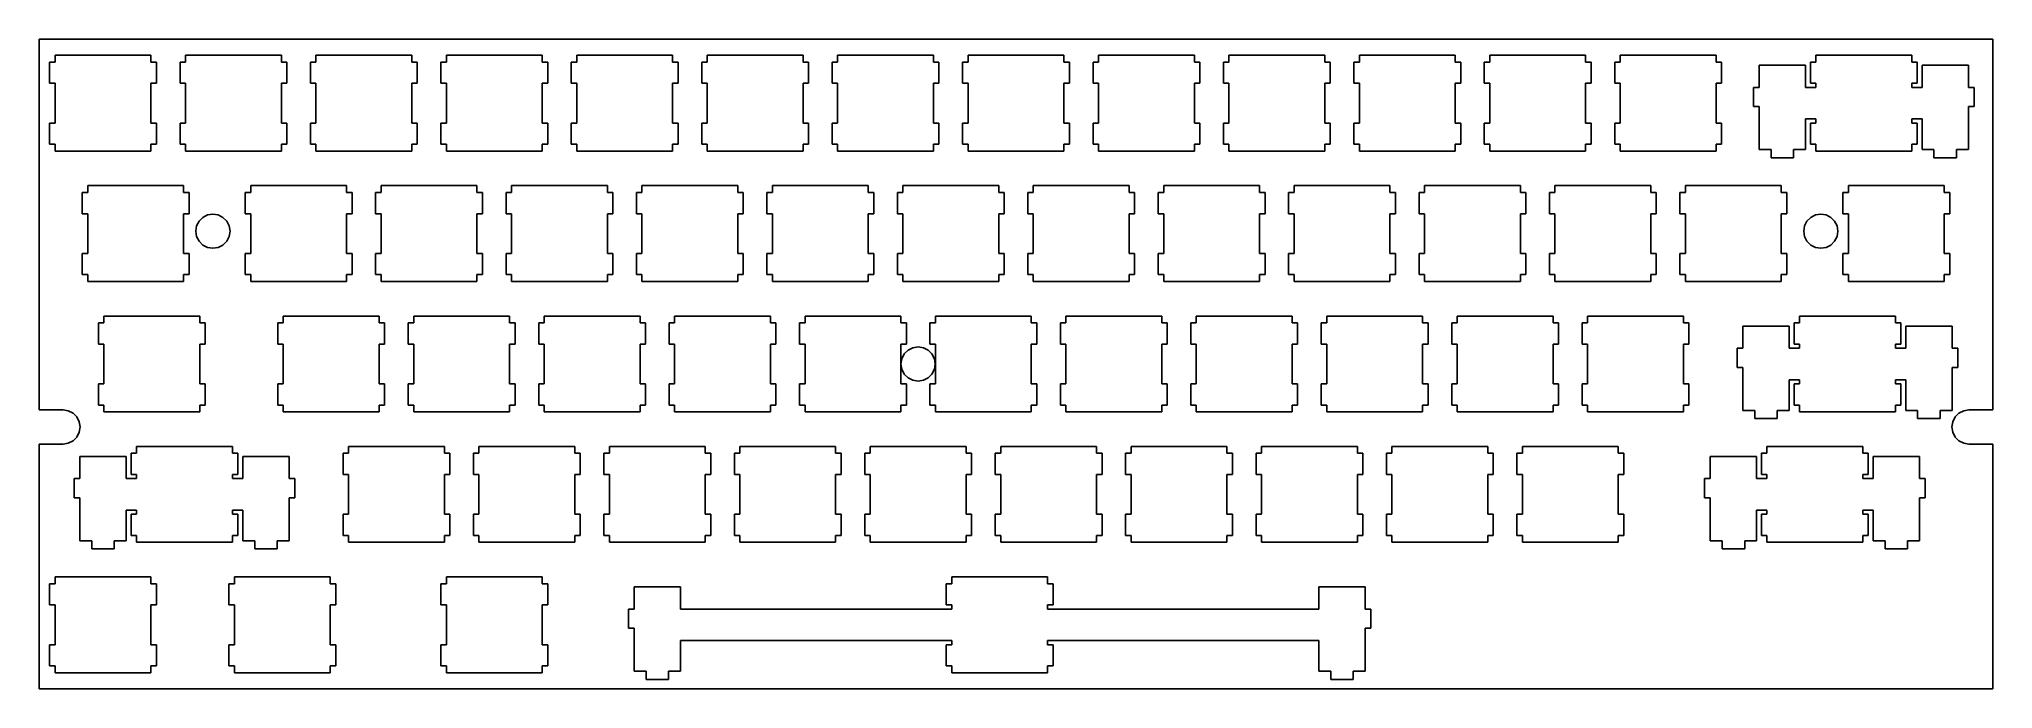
# Model space of a CAD drawing. Extents: x 0 to 285, y 0 to 95.
import ezdxf

# ---------------------------------------------------------------- set-up
doc = ezdxf.new("R2010")
doc.units = 0
doc.layers.get('0').update_dxf_attribs({"linetype": 'CONTINUOUS'})

msp = doc.modelspace()

# ---------------------------------------------------------------- linework, layer by layer
at = {"color": 0}
for p, q in [((0.09508, 40.9924), (0.09508, 95.1548)), ((0.09508, 95.1548), (285.469, 95.1548)), ((285.469, 95.1548), (285.469, 40.9924)), ((2.43086, 91.7938), (1.6316, 91.7938)), ((1.6316, 91.7938), (1.6316, 88.6933)), ((2.43086, 92.7929), (2.43086, 91.7938)), ((16.4317, 92.7929), (2.43086, 92.7929)), ((16.4317, 91.7938), (16.4317, 92.7929)), ((17.231, 91.7938), (16.4317, 91.7938)), ((17.231, 88.6933), (17.231, 91.7938)), ((21.4809, 91.7938), (20.6816, 91.7938)), ((20.6816, 91.7938), (20.6816, 88.6933)), ((21.4809, 92.7929), (21.4809, 91.7938)), ((35.4817, 92.7929), (21.4809, 92.7929)), ((35.4817, 91.7938), (35.4817, 92.7929)), ((36.2811, 91.7938), (35.4817, 91.7938)), ((36.2811, 88.6933), (36.2811, 91.7938)), ((40.531, 91.7938), (39.7316, 91.7938)), ((39.7316, 91.7938), (39.7316, 88.6933)), ((40.531, 92.7929), (40.531, 91.7938)), ((54.5317, 92.7929), (40.531, 92.7929)), ((54.5317, 91.7938), (54.5317, 92.7929)), ((55.3311, 91.7938), (54.5317, 91.7938)), ((55.3311, 88.6933), (55.3311, 91.7938)), ((59.581, 91.7938), (58.7816, 91.7938)), ((58.7816, 91.7938), (58.7816, 88.6933)), ((59.581, 92.7929), (59.581, 91.7938)), ((73.5803, 92.7929), (59.581, 92.7929)), ((73.5803, 91.7938), (73.5803, 92.7929)), ((74.3811, 91.7938), (73.5803, 91.7938)), ((74.3811, 88.6933), (74.3811, 91.7938)), ((78.631, 91.7938), (77.8302, 91.7938)), ((77.8302, 91.7938), (77.8302, 88.6933)), ((78.631, 92.7929), (78.631, 91.7938)), ((92.6317, 92.7929), (78.631, 92.7929)), ((92.6317, 91.7938), (92.6317, 92.7929)), ((93.4311, 91.7938), (92.6317, 91.7938)), ((93.4311, 88.6933), (93.4311, 91.7938)), ((97.681, 91.7938), (96.8816, 91.7938)), ((96.8816, 91.7938), (96.8816, 88.6933)), ((97.681, 92.7929), (97.681, 91.7938)), ((111.682, 92.7929), (97.681, 92.7929)), ((111.682, 91.7938), (111.682, 92.7929)), ((112.481, 91.7938), (111.682, 91.7938)), ((112.481, 88.6933), (112.481, 91.7938)), ((116.731, 91.7938), (115.932, 91.7938)), ((115.932, 91.7938), (115.932, 88.6933)), ((116.731, 92.7929), (116.731, 91.7938)), ((130.732, 92.7929), (116.731, 92.7929)), ((130.732, 91.7938), (130.732, 92.7929)), ((131.531, 91.7938), (130.732, 91.7938)), ((131.531, 88.6933), (131.531, 91.7938)), ((135.781, 91.7938), (134.982, 91.7938)), ((134.982, 91.7938), (134.982, 88.6933)), ((135.781, 92.7929), (135.781, 91.7938)), ((149.782, 92.7929), (135.781, 92.7929)), ((149.782, 91.7938), (149.782, 92.7929)), ((150.581, 91.7938), (149.782, 91.7938)), ((150.581, 88.6933), (150.581, 91.7938)), ((154.831, 91.7938), (154.032, 91.7938)), ((154.032, 91.7938), (154.032, 88.6933)), ((154.831, 92.7929), (154.831, 91.7938)), ((168.83, 92.7929), (154.831, 92.7929)), ((168.83, 91.7938), (168.83, 92.7929)), ((169.631, 91.7938), (168.83, 91.7938)), ((169.631, 88.6933), (169.631, 91.7938)), ((173.881, 91.7938), (173.08, 91.7938)), ((173.08, 91.7938), (173.08, 88.6933)), ((173.881, 92.7929), (173.881, 91.7938)), ((187.882, 92.7929), (173.881, 92.7929)), ((187.882, 91.7938), (187.882, 92.7929)), ((188.681, 91.7938), (187.882, 91.7938)), ((188.681, 88.6933), (188.681, 91.7938)), ((192.931, 91.7938), (192.132, 91.7938)), ((192.132, 91.7938), (192.132, 88.6933)), ((192.931, 92.7929), (192.931, 91.7938)), ((206.93, 92.7929), (192.931, 92.7929)), ((206.93, 91.7938), (206.93, 92.7929)), ((207.731, 91.7938), (206.93, 91.7938)), ((207.731, 88.6933), (207.731, 91.7938)), ((211.981, 91.7938), (211.18, 91.7938)), ((211.18, 91.7938), (211.18, 88.6933)), ((211.981, 92.7929), (211.981, 91.7938)), ((225.982, 92.7929), (211.981, 92.7929)), ((225.982, 91.7938), (225.982, 92.7929)), ((226.781, 91.7938), (225.982, 91.7938)), ((226.781, 88.6933), (226.781, 91.7938)), ((231.031, 91.7938), (230.232, 91.7938)), ((230.232, 91.7938), (230.232, 88.6933)), ((231.031, 92.7929), (231.031, 91.7938)), ((245.032, 92.7929), (231.031, 92.7929)), ((245.032, 91.7938), (245.032, 92.7929)), ((245.831, 91.7938), (245.032, 91.7938)), ((245.831, 88.6933), (245.831, 91.7938)), ((258.08, 91.3239), (251.331, 91.3239)), ((251.331, 91.3239), (251.331, 88.0939)), ((258.08, 88.0939), (258.08, 91.3239)), ((259.606, 91.7938), (258.805, 91.7938)), ((258.805, 91.7938), (258.805, 88.6933)), ((259.606, 92.7929), (259.606, 91.7938)), ((273.605, 92.7929), (259.606, 92.7929)), ((273.605, 91.7938), (273.605, 92.7929)), ((274.406, 91.7938), (273.605, 91.7938)), ((274.406, 88.6933), (274.406, 91.7938)), ((281.88, 91.3239), (275.131, 91.3239)), ((275.131, 91.3239), (275.131, 88.0939)), ((281.88, 88.0939), (281.88, 91.3239)), ((1.6316, 88.6933), (2.43086, 88.6933)), ((2.43086, 88.6933), (2.43086, 82.8933)), ((16.4317, 82.8933), (16.4317, 88.6933)), ((16.4317, 88.6933), (17.231, 88.6933)), ((20.6816, 88.6933), (21.4809, 88.6933)), ((21.4809, 88.6933), (21.4809, 82.8933)), ((35.4817, 82.8933), (35.4817, 88.6933)), ((35.4817, 88.6933), (36.2811, 88.6933)), ((39.7316, 88.6933), (40.531, 88.6933)), ((40.531, 88.6933), (40.531, 82.8933)), ((54.5317, 82.8933), (54.5317, 88.6933)), ((54.5317, 88.6933), (55.3311, 88.6933)), ((58.7816, 88.6933), (59.581, 88.6933)), ((59.581, 88.6933), (59.581, 82.8933)), ((73.5803, 82.8933), (73.5803, 88.6933)), ((73.5803, 88.6933), (74.3811, 88.6933)), ((77.8302, 88.6933), (78.631, 88.6933)), ((78.631, 88.6933), (78.631, 82.8933)), ((92.6317, 82.8933), (92.6317, 88.6933)), ((92.6317, 88.6933), (93.4311, 88.6933)), ((96.8816, 88.6933), (97.681, 88.6933)), ((97.681, 88.6933), (97.681, 82.8933)), ((111.682, 82.8933), (111.682, 88.6933)), ((111.682, 88.6933), (112.481, 88.6933)), ((115.932, 88.6933), (116.731, 88.6933)), ((116.731, 88.6933), (116.731, 82.8933)), ((130.732, 82.8933), (130.732, 88.6933)), ((130.732, 88.6933), (131.531, 88.6933)), ((134.982, 88.6933), (135.781, 88.6933)), ((135.781, 88.6933), (135.781, 82.8933)), ((149.782, 82.8933), (149.782, 88.6933)), ((149.782, 88.6933), (150.581, 88.6933)), ((154.032, 88.6933), (154.831, 88.6933)), ((154.831, 88.6933), (154.831, 82.8933)), ((168.83, 82.8933), (168.83, 88.6933)), ((168.83, 88.6933), (169.631, 88.6933)), ((173.08, 88.6933), (173.881, 88.6933)), ((173.881, 88.6933), (173.881, 82.8933)), ((187.882, 82.8933), (187.882, 88.6933)), ((187.882, 88.6933), (188.681, 88.6933)), ((192.132, 88.6933), (192.931, 88.6933)), ((192.931, 88.6933), (192.931, 82.8933)), ((206.93, 82.8933), (206.93, 88.6933)), ((206.93, 88.6933), (207.731, 88.6933)), ((211.18, 88.6933), (211.981, 88.6933)), ((211.981, 88.6933), (211.981, 82.8933)), ((225.982, 82.8933), (225.982, 88.6933)), ((225.982, 88.6933), (226.781, 88.6933)), ((230.232, 88.6933), (231.031, 88.6933)), ((231.031, 88.6933), (231.031, 82.8933)), ((245.032, 82.8933), (245.032, 88.6933)), ((245.032, 88.6933), (245.831, 88.6933)), ((258.805, 88.6933), (259.606, 88.6933)), ((259.606, 88.6933), (259.606, 88.0939)), ((273.605, 88.0939), (273.605, 88.6933)), ((273.605, 88.6933), (274.406, 88.6933)), ((251.331, 88.0939), (250.507, 88.0939)), ((250.507, 88.0939), (250.507, 85.2936)), ((259.606, 88.0939), (258.08, 88.0939)), ((275.131, 88.0939), (273.605, 88.0939)), ((282.706, 88.0939), (281.88, 88.0939)), ((282.706, 85.2936), (282.706, 88.0939)), ((2.43086, 82.8933), (1.6316, 82.8933)), ((1.6316, 82.8933), (1.6316, 79.7941)), ((17.231, 82.8933), (16.4317, 82.8933)), ((17.231, 79.7941), (17.231, 82.8933)), ((21.4809, 82.8933), (20.6816, 82.8933)), ((20.6816, 82.8933), (20.6816, 79.7941)), ((36.2811, 82.8933), (35.4817, 82.8933)), ((36.2811, 79.7941), (36.2811, 82.8933)), ((40.531, 82.8933), (39.7316, 82.8933)), ((39.7316, 82.8933), (39.7316, 79.7941)), ((55.3311, 82.8933), (54.5317, 82.8933)), ((55.3311, 79.7941), (55.3311, 82.8933)), ((59.581, 82.8933), (58.7816, 82.8933)), ((58.7816, 82.8933), (58.7816, 79.7941)), ((74.3811, 82.8933), (73.5803, 82.8933)), ((74.3811, 79.7941), (74.3811, 82.8933)), ((78.631, 82.8933), (77.8302, 82.8933)), ((77.8302, 82.8933), (77.8302, 79.7941)), ((93.4311, 82.8933), (92.6317, 82.8933)), ((93.4311, 79.7941), (93.4311, 82.8933)), ((97.681, 82.8933), (96.8816, 82.8933)), ((96.8816, 82.8933), (96.8816, 79.7941)), ((112.481, 82.8933), (111.682, 82.8933)), ((112.481, 79.7941), (112.481, 82.8933)), ((116.731, 82.8933), (115.932, 82.8933)), ((115.932, 82.8933), (115.932, 79.7941)), ((131.531, 82.8933), (130.732, 82.8933)), ((131.531, 79.7941), (131.531, 82.8933)), ((135.781, 82.8933), (134.982, 82.8933)), ((134.982, 82.8933), (134.982, 79.7941)), ((150.581, 82.8933), (149.782, 82.8933)), ((150.581, 79.7941), (150.581, 82.8933)), ((154.831, 82.8933), (154.032, 82.8933)), ((154.032, 82.8933), (154.032, 79.7941)), ((169.631, 82.8933), (168.83, 82.8933)), ((169.631, 79.7941), (169.631, 82.8933)), ((173.881, 82.8933), (173.08, 82.8933)), ((173.08, 82.8933), (173.08, 79.7941)), ((188.681, 82.8933), (187.882, 82.8933)), ((188.681, 79.7941), (188.681, 82.8933)), ((192.931, 82.8933), (192.132, 82.8933)), ((192.132, 82.8933), (192.132, 79.7941)), ((207.731, 82.8933), (206.93, 82.8933)), ((207.731, 79.7941), (207.731, 82.8933)), ((211.981, 82.8933), (211.18, 82.8933)), ((211.18, 82.8933), (211.18, 79.7941)), ((226.781, 82.8933), (225.982, 82.8933)), ((226.781, 79.7941), (226.781, 82.8933)), ((231.031, 82.8933), (230.232, 82.8933)), ((230.232, 82.8933), (230.232, 79.7941)), ((245.831, 82.8933), (245.032, 82.8933)), ((245.831, 79.7941), (245.831, 82.8933)), ((250.507, 85.2936), (251.331, 85.2936)), ((251.331, 85.2936), (251.331, 79.0222)), ((258.08, 79.0222), (258.08, 83.494)), ((258.08, 83.494), (259.606, 83.494)), ((259.606, 82.8933), (258.805, 82.8933)), ((258.805, 82.8933), (258.805, 79.7941)), ((259.606, 83.494), (259.606, 82.8933)), ((273.605, 82.8933), (273.605, 83.494)), ((273.605, 83.494), (275.131, 83.494)), ((274.406, 82.8933), (273.605, 82.8933)), ((274.406, 79.7941), (274.406, 82.8933)), ((275.131, 83.494), (275.131, 79.0222)), ((281.88, 79.0222), (281.88, 85.2936)), ((281.88, 85.2936), (282.706, 85.2936)), ((1.6316, 79.7941), (2.43086, 79.7941)), ((2.43086, 79.7941), (2.43086, 78.7936)), ((2.43086, 78.7936), (16.4317, 78.7936)), ((16.4317, 78.7936), (16.4317, 79.7941)), ((16.4317, 79.7941), (17.231, 79.7941)), ((20.6816, 79.7941), (21.4809, 79.7941)), ((21.4809, 79.7941), (21.4809, 78.7936)), ((21.4809, 78.7936), (35.4817, 78.7936)), ((35.4817, 78.7936), (35.4817, 79.7941)), ((35.4817, 79.7941), (36.2811, 79.7941)), ((39.7316, 79.7941), (40.531, 79.7941)), ((40.531, 79.7941), (40.531, 78.7936)), ((40.531, 78.7936), (54.5317, 78.7936)), ((54.5317, 78.7936), (54.5317, 79.7941)), ((54.5317, 79.7941), (55.3311, 79.7941)), ((58.7816, 79.7941), (59.581, 79.7941)), ((59.581, 79.7941), (59.581, 78.7936)), ((59.581, 78.7936), (73.5803, 78.7936)), ((73.5803, 78.7936), (73.5803, 79.7941)), ((73.5803, 79.7941), (74.3811, 79.7941)), ((77.8302, 79.7941), (78.631, 79.7941)), ((78.631, 79.7941), (78.631, 78.7936)), ((78.631, 78.7936), (92.6317, 78.7936)), ((92.6317, 78.7936), (92.6317, 79.7941)), ((92.6317, 79.7941), (93.4311, 79.7941)), ((96.8816, 79.7941), (97.681, 79.7941)), ((97.681, 79.7941), (97.681, 78.7936)), ((97.681, 78.7936), (111.682, 78.7936)), ((111.682, 78.7936), (111.682, 79.7941)), ((111.682, 79.7941), (112.481, 79.7941)), ((115.932, 79.7941), (116.731, 79.7941)), ((116.731, 79.7941), (116.731, 78.7936)), ((116.731, 78.7936), (130.732, 78.7936)), ((130.732, 78.7936), (130.732, 79.7941)), ((130.732, 79.7941), (131.531, 79.7941)), ((134.982, 79.7941), (135.781, 79.7941)), ((135.781, 79.7941), (135.781, 78.7936)), ((135.781, 78.7936), (149.782, 78.7936)), ((149.782, 78.7936), (149.782, 79.7941)), ((149.782, 79.7941), (150.581, 79.7941)), ((154.032, 79.7941), (154.831, 79.7941)), ((154.831, 79.7941), (154.831, 78.7936)), ((154.831, 78.7936), (168.83, 78.7936)), ((168.83, 78.7936), (168.83, 79.7941)), ((168.83, 79.7941), (169.631, 79.7941)), ((173.08, 79.7941), (173.881, 79.7941)), ((173.881, 79.7941), (173.881, 78.7936)), ((173.881, 78.7936), (187.882, 78.7936)), ((187.882, 78.7936), (187.882, 79.7941)), ((187.882, 79.7941), (188.681, 79.7941)), ((192.132, 79.7941), (192.931, 79.7941)), ((192.931, 79.7941), (192.931, 78.7936)), ((192.931, 78.7936), (206.93, 78.7936)), ((206.93, 78.7936), (206.93, 79.7941)), ((206.93, 79.7941), (207.731, 79.7941)), ((211.18, 79.7941), (211.981, 79.7941)), ((211.981, 79.7941), (211.981, 78.7936)), ((211.981, 78.7936), (225.982, 78.7936)), ((225.982, 78.7936), (225.982, 79.7941)), ((225.982, 79.7941), (226.781, 79.7941)), ((230.232, 79.7941), (231.031, 79.7941)), ((231.031, 79.7941), (231.031, 78.7936)), ((231.031, 78.7936), (245.032, 78.7936)), ((245.032, 78.7936), (245.032, 79.7941)), ((245.032, 79.7941), (245.831, 79.7941)), ((251.331, 79.0222), (253.056, 79.0222)), ((253.056, 79.0222), (253.056, 77.8235)), ((253.056, 77.8235), (256.355, 77.8235)), ((256.355, 77.8235), (256.355, 79.0222)), ((256.355, 79.0222), (258.08, 79.0222)), ((258.805, 79.7941), (259.606, 79.7941)), ((259.606, 79.7941), (259.606, 78.7936)), ((259.606, 78.7936), (273.605, 78.7936)), ((273.605, 78.7936), (273.605, 79.7941)), ((273.605, 79.7941), (274.406, 79.7941)), ((275.131, 79.0222), (276.856, 79.0222)), ((276.856, 79.0222), (276.856, 77.8235)), ((276.856, 77.8235), (280.155, 77.8235)), ((280.155, 77.8235), (280.155, 79.0222)), ((280.155, 79.0222), (281.88, 79.0222)), ((7.19473, 72.7438), (6.3941, 72.7438)), ((6.3941, 72.7438), (6.3941, 69.6433)), ((7.19473, 73.7429), (7.19473, 72.7438)), ((21.1942, 73.7429), (7.19473, 73.7429)), ((21.1942, 72.7438), (21.1942, 73.7429)), ((21.9935, 72.7438), (21.1942, 72.7438)), ((21.9935, 69.6433), (21.9935, 72.7438)), ((31.0059, 72.7438), (30.2052, 72.7438)), ((30.2052, 72.7438), (30.2052, 69.6433)), ((31.0059, 73.7429), (31.0059, 72.7438)), ((45.0053, 73.7429), (31.0059, 73.7429)), ((45.0053, 72.7438), (45.0053, 73.7429)), ((45.8061, 72.7438), (45.0053, 72.7438)), ((45.8061, 69.6433), (45.8061, 72.7438)), ((50.056, 72.7438), (49.2552, 72.7438)), ((49.2552, 72.7438), (49.2552, 69.6433)), ((50.056, 73.7429), (50.056, 72.7438)), ((64.0567, 73.7429), (50.056, 73.7429)), ((64.0567, 72.7438), (64.0567, 73.7429)), ((64.8561, 72.7438), (64.0567, 72.7438)), ((64.8561, 69.6433), (64.8561, 72.7438)), ((69.106, 72.7438), (68.3066, 72.7438)), ((68.3066, 72.7438), (68.3066, 69.6433)), ((69.106, 73.7429), (69.106, 72.7438)), ((83.1067, 73.7429), (69.106, 73.7429)), ((83.1067, 72.7438), (83.1067, 73.7429)), ((83.9061, 72.7438), (83.1067, 72.7438)), ((83.9061, 69.6433), (83.9061, 72.7438)), ((88.156, 72.7438), (87.3566, 72.7438)), ((87.3566, 72.7438), (87.3566, 69.6433)), ((88.156, 73.7429), (88.156, 72.7438)), ((102.157, 73.7429), (88.156, 73.7429)), ((102.157, 72.7438), (102.157, 73.7429)), ((102.956, 72.7438), (102.157, 72.7438)), ((102.956, 69.6433), (102.956, 72.7438)), ((107.206, 72.7438), (106.407, 72.7438)), ((106.407, 72.7438), (106.407, 69.6433)), ((107.206, 73.7429), (107.206, 72.7438)), ((121.205, 73.7429), (107.206, 73.7429)), ((121.205, 72.7438), (121.205, 73.7429)), ((122.006, 72.7438), (121.205, 72.7438)), ((122.006, 69.6433), (122.006, 72.7438)), ((126.256, 72.7438), (125.455, 72.7438)), ((125.455, 72.7438), (125.455, 69.6433)), ((126.256, 73.7429), (126.256, 72.7438)), ((140.257, 73.7429), (126.256, 73.7429)), ((140.257, 72.7438), (140.257, 73.7429)), ((141.056, 72.7438), (140.257, 72.7438)), ((141.056, 69.6433), (141.056, 72.7438)), ((145.306, 72.7438), (144.507, 72.7438)), ((144.507, 72.7438), (144.507, 69.6433)), ((145.306, 73.7429), (145.306, 72.7438)), ((159.305, 73.7429), (145.306, 73.7429)), ((159.305, 72.7438), (159.305, 73.7429)), ((160.106, 72.7438), (159.305, 72.7438)), ((160.106, 69.6433), (160.106, 72.7438)), ((164.356, 72.7438), (163.555, 72.7438)), ((163.555, 72.7438), (163.555, 69.6433)), ((164.356, 73.7429), (164.356, 72.7438)), ((178.357, 73.7429), (164.356, 73.7429)), ((178.357, 72.7438), (178.357, 73.7429)), ((179.156, 72.7438), (178.357, 72.7438)), ((179.156, 69.6433), (179.156, 72.7438)), ((183.406, 72.7438), (182.607, 72.7438)), ((182.607, 72.7438), (182.607, 69.6433)), ((183.406, 73.7429), (183.406, 72.7438)), ((197.407, 73.7429), (183.406, 73.7429)), ((197.407, 72.7438), (197.407, 73.7429)), ((198.206, 72.7438), (197.407, 72.7438)), ((198.206, 69.6433), (198.206, 72.7438)), ((202.456, 72.7438), (201.657, 72.7438)), ((201.657, 72.7438), (201.657, 69.6433)), ((202.456, 73.7429), (202.456, 72.7438)), ((216.455, 73.7429), (202.456, 73.7429)), ((216.455, 72.7438), (216.455, 73.7429)), ((217.256, 72.7438), (216.455, 72.7438)), ((217.256, 69.6433), (217.256, 72.7438)), ((221.506, 72.7438), (220.705, 72.7438)), ((220.705, 72.7438), (220.705, 69.6433)), ((221.506, 73.7429), (221.506, 72.7438)), ((235.507, 73.7429), (221.506, 73.7429)), ((235.507, 72.7438), (235.507, 73.7429)), ((236.306, 72.7438), (235.507, 72.7438)), ((236.306, 69.6433), (236.306, 72.7438)), ((240.556, 72.7438), (239.757, 72.7438)), ((239.757, 72.7438), (239.757, 69.6433)), ((240.556, 73.7429), (240.556, 72.7438)), ((254.555, 73.7429), (240.556, 73.7429)), ((254.555, 72.7438), (254.555, 73.7429)), ((255.356, 72.7438), (254.555, 72.7438)), ((255.356, 69.6433), (255.356, 72.7438)), ((264.368, 72.7438), (263.569, 72.7438)), ((263.569, 72.7438), (263.569, 69.6433)), ((264.368, 73.7429), (264.368, 72.7438)), ((278.368, 73.7429), (264.368, 73.7429)), ((278.368, 72.7438), (278.368, 73.7429)), ((279.169, 72.7438), (278.368, 72.7438)), ((279.169, 69.6433), (279.169, 72.7438)), ((6.3941, 69.6433), (7.19473, 69.6433)), ((7.19473, 69.6433), (7.19473, 63.8433)), ((21.1942, 63.8433), (21.1942, 69.6433)), ((21.1942, 69.6433), (21.9935, 69.6433)), ((23.4583, 68.5631), (23.1042, 67.8656)), ((24.0123, 69.1155), (23.4583, 68.5631)), ((24.7082, 69.4711), (24.0123, 69.1155)), ((25.4827, 69.5925), (24.7082, 69.4711)), ((26.2544, 69.4711), (25.4827, 69.5925)), ((26.9517, 69.1155), (26.2544, 69.4711)), ((27.5029, 68.5631), (26.9517, 69.1155)), ((27.8598, 67.8656), (27.5029, 68.5631)), ((30.2052, 69.6433), (31.0059, 69.6433)), ((31.0059, 69.6433), (31.0059, 63.8433)), ((45.0053, 63.8433), (45.0053, 69.6433)), ((45.0053, 69.6433), (45.8061, 69.6433)), ((49.2552, 69.6433), (50.056, 69.6433)), ((50.056, 69.6433), (50.056, 63.8433)), ((64.0567, 63.8433), (64.0567, 69.6433)), ((64.0567, 69.6433), (64.8561, 69.6433)), ((68.3066, 69.6433), (69.106, 69.6433)), ((69.106, 69.6433), (69.106, 63.8433)), ((83.1067, 63.8433), (83.1067, 69.6433)), ((83.1067, 69.6433), (83.9061, 69.6433)), ((87.3566, 69.6433), (88.156, 69.6433)), ((88.156, 69.6433), (88.156, 63.8433)), ((102.157, 63.8433), (102.157, 69.6433)), ((102.157, 69.6433), (102.956, 69.6433)), ((106.407, 69.6433), (107.206, 69.6433)), ((107.206, 69.6433), (107.206, 63.8433)), ((121.205, 63.8433), (121.205, 69.6433)), ((121.205, 69.6433), (122.006, 69.6433)), ((125.455, 69.6433), (126.256, 69.6433)), ((126.256, 69.6433), (126.256, 63.8433)), ((140.257, 63.8433), (140.257, 69.6433)), ((140.257, 69.6433), (141.056, 69.6433)), ((144.507, 69.6433), (145.306, 69.6433)), ((145.306, 69.6433), (145.306, 63.8433)), ((159.305, 63.8433), (159.305, 69.6433)), ((159.305, 69.6433), (160.106, 69.6433)), ((163.555, 69.6433), (164.356, 69.6433)), ((164.356, 69.6433), (164.356, 63.8433)), ((178.357, 63.8433), (178.357, 69.6433)), ((178.357, 69.6433), (179.156, 69.6433)), ((182.607, 69.6433), (183.406, 69.6433)), ((183.406, 69.6433), (183.406, 63.8433)), ((197.407, 63.8433), (197.407, 69.6433)), ((197.407, 69.6433), (198.206, 69.6433)), ((201.657, 69.6433), (202.456, 69.6433)), ((202.456, 69.6433), (202.456, 63.8433)), ((216.455, 63.8433), (216.455, 69.6433)), ((216.455, 69.6433), (217.256, 69.6433)), ((220.705, 69.6433), (221.506, 69.6433)), ((221.506, 69.6433), (221.506, 63.8433)), ((235.507, 63.8433), (235.507, 69.6433)), ((235.507, 69.6433), (236.306, 69.6433)), ((239.757, 69.6433), (240.556, 69.6433)), ((240.556, 69.6433), (240.556, 63.8433)), ((254.555, 63.8433), (254.555, 69.6433)), ((254.555, 69.6433), (255.356, 69.6433)), ((258.309, 68.5631), (257.954, 67.8656)), ((258.862, 69.1155), (258.309, 68.5631)), ((259.559, 69.4711), (258.862, 69.1155)), ((260.332, 69.5925), (259.559, 69.4711)), ((261.104, 69.4711), (260.332, 69.5925)), ((261.801, 69.1155), (261.104, 69.4711)), ((262.354, 68.5631), (261.801, 69.1155)), ((262.708, 67.8656), (262.354, 68.5631)), ((263.569, 69.6433), (264.368, 69.6433)), ((264.368, 69.6433), (264.368, 63.8433)), ((278.368, 63.8433), (278.368, 69.6433)), ((278.368, 69.6433), (279.169, 69.6433)), ((23.1042, 67.8656), (22.9829, 67.0913)), ((22.9829, 67.0913), (23.1042, 66.3208)), ((23.1042, 66.3208), (23.4583, 65.6237)), ((27.5029, 65.6237), (27.8598, 66.3208)), ((27.9811, 67.0913), (27.8598, 67.8656)), ((27.8598, 66.3208), (27.9811, 67.0913)), ((257.954, 67.8656), (257.831, 67.0913)), ((257.831, 67.0913), (257.954, 66.3208)), ((257.954, 66.3208), (258.309, 65.6237)), ((262.354, 65.6237), (262.708, 66.3208)), ((262.832, 67.0913), (262.708, 67.8656)), ((262.708, 66.3208), (262.832, 67.0913)), ((7.19473, 63.8433), (6.3941, 63.8433)), ((6.3941, 63.8433), (6.3941, 60.7441)), ((21.9935, 63.8433), (21.1942, 63.8433)), ((21.9935, 60.7441), (21.9935, 63.8433)), ((23.4583, 65.6237), (24.0123, 65.0709)), ((24.0123, 65.0709), (24.7082, 64.7153)), ((24.7082, 64.7153), (25.4827, 64.5915)), ((25.4827, 64.5915), (26.2544, 64.7153)), ((26.2544, 64.7153), (26.9517, 65.0709)), ((26.9517, 65.0709), (27.5029, 65.6237)), ((31.0059, 63.8433), (30.2052, 63.8433)), ((30.2052, 63.8433), (30.2052, 60.7441)), ((45.8061, 63.8433), (45.0053, 63.8433)), ((45.8061, 60.7441), (45.8061, 63.8433)), ((50.056, 63.8433), (49.2552, 63.8433)), ((49.2552, 63.8433), (49.2552, 60.7441)), ((64.8561, 63.8433), (64.0567, 63.8433)), ((64.8561, 60.7441), (64.8561, 63.8433)), ((69.106, 63.8433), (68.3066, 63.8433)), ((68.3066, 63.8433), (68.3066, 60.7441)), ((83.9061, 63.8433), (83.1067, 63.8433)), ((83.9061, 60.7441), (83.9061, 63.8433)), ((88.156, 63.8433), (87.3566, 63.8433)), ((87.3566, 63.8433), (87.3566, 60.7441)), ((102.956, 63.8433), (102.157, 63.8433)), ((102.956, 60.7441), (102.956, 63.8433)), ((107.206, 63.8433), (106.407, 63.8433)), ((106.407, 63.8433), (106.407, 60.7441)), ((122.006, 63.8433), (121.205, 63.8433)), ((122.006, 60.7441), (122.006, 63.8433)), ((126.256, 63.8433), (125.455, 63.8433)), ((125.455, 63.8433), (125.455, 60.7441)), ((141.056, 63.8433), (140.257, 63.8433)), ((141.056, 60.7441), (141.056, 63.8433)), ((145.306, 63.8433), (144.507, 63.8433)), ((144.507, 63.8433), (144.507, 60.7441)), ((160.106, 63.8433), (159.305, 63.8433)), ((160.106, 60.7441), (160.106, 63.8433)), ((164.356, 63.8433), (163.555, 63.8433)), ((163.555, 63.8433), (163.555, 60.7441)), ((179.156, 63.8433), (178.357, 63.8433)), ((179.156, 60.7441), (179.156, 63.8433)), ((183.406, 63.8433), (182.607, 63.8433)), ((182.607, 63.8433), (182.607, 60.7441)), ((198.206, 63.8433), (197.407, 63.8433)), ((198.206, 60.7441), (198.206, 63.8433)), ((202.456, 63.8433), (201.657, 63.8433)), ((201.657, 63.8433), (201.657, 60.7441)), ((217.256, 63.8433), (216.455, 63.8433)), ((217.256, 60.7441), (217.256, 63.8433)), ((221.506, 63.8433), (220.705, 63.8433)), ((220.705, 63.8433), (220.705, 60.7441)), ((236.306, 63.8433), (235.507, 63.8433)), ((236.306, 60.7441), (236.306, 63.8433)), ((240.556, 63.8433), (239.757, 63.8433)), ((239.757, 63.8433), (239.757, 60.7441)), ((255.356, 63.8433), (254.555, 63.8433)), ((255.356, 60.7441), (255.356, 63.8433)), ((258.309, 65.6237), (258.862, 65.0709)), ((258.862, 65.0709), (259.559, 64.7153)), ((259.559, 64.7153), (260.332, 64.5915)), ((260.332, 64.5915), (261.104, 64.7153)), ((261.104, 64.7153), (261.801, 65.0709)), ((261.801, 65.0709), (262.354, 65.6237)), ((264.368, 63.8433), (263.569, 63.8433)), ((263.569, 63.8433), (263.569, 60.7441)), ((279.169, 63.8433), (278.368, 63.8433)), ((279.169, 60.7441), (279.169, 63.8433)), ((6.3941, 60.7441), (7.19473, 60.7441)), ((7.19473, 60.7441), (7.19473, 59.7436)), ((21.1942, 59.7436), (21.1942, 60.7441)), ((21.1942, 60.7441), (21.9935, 60.7441)), ((30.2052, 60.7441), (31.0059, 60.7441)), ((31.0059, 60.7441), (31.0059, 59.7436)), ((45.0053, 59.7436), (45.0053, 60.7441)), ((45.0053, 60.7441), (45.8061, 60.7441)), ((49.2552, 60.7441), (50.056, 60.7441)), ((50.056, 60.7441), (50.056, 59.7436)), ((64.0567, 59.7436), (64.0567, 60.7441)), ((64.0567, 60.7441), (64.8561, 60.7441)), ((68.3066, 60.7441), (69.106, 60.7441)), ((69.106, 60.7441), (69.106, 59.7436)), ((83.1067, 59.7436), (83.1067, 60.7441)), ((83.1067, 60.7441), (83.9061, 60.7441)), ((87.3566, 60.7441), (88.156, 60.7441)), ((88.156, 60.7441), (88.156, 59.7436)), ((102.157, 59.7436), (102.157, 60.7441)), ((102.157, 60.7441), (102.956, 60.7441)), ((106.407, 60.7441), (107.206, 60.7441)), ((107.206, 60.7441), (107.206, 59.7436)), ((121.205, 59.7436), (121.205, 60.7441)), ((121.205, 60.7441), (122.006, 60.7441)), ((125.455, 60.7441), (126.256, 60.7441)), ((126.256, 60.7441), (126.256, 59.7436)), ((140.257, 59.7436), (140.257, 60.7441)), ((140.257, 60.7441), (141.056, 60.7441)), ((144.507, 60.7441), (145.306, 60.7441)), ((145.306, 60.7441), (145.306, 59.7436)), ((159.305, 59.7436), (159.305, 60.7441)), ((159.305, 60.7441), (160.106, 60.7441)), ((163.555, 60.7441), (164.356, 60.7441)), ((164.356, 60.7441), (164.356, 59.7436)), ((178.357, 59.7436), (178.357, 60.7441)), ((178.357, 60.7441), (179.156, 60.7441)), ((182.607, 60.7441), (183.406, 60.7441)), ((183.406, 60.7441), (183.406, 59.7436)), ((197.407, 59.7436), (197.407, 60.7441)), ((197.407, 60.7441), (198.206, 60.7441)), ((201.657, 60.7441), (202.456, 60.7441)), ((202.456, 60.7441), (202.456, 59.7436)), ((216.455, 59.7436), (216.455, 60.7441)), ((216.455, 60.7441), (217.256, 60.7441)), ((220.705, 60.7441), (221.506, 60.7441)), ((221.506, 60.7441), (221.506, 59.7436)), ((235.507, 59.7436), (235.507, 60.7441)), ((235.507, 60.7441), (236.306, 60.7441)), ((239.757, 60.7441), (240.556, 60.7441)), ((240.556, 60.7441), (240.556, 59.7436)), ((254.555, 59.7436), (254.555, 60.7441)), ((254.555, 60.7441), (255.356, 60.7441)), ((263.569, 60.7441), (264.368, 60.7441)), ((264.368, 60.7441), (264.368, 59.7436)), ((278.368, 59.7436), (278.368, 60.7441)), ((278.368, 60.7441), (279.169, 60.7441)), ((7.19473, 59.7436), (21.1942, 59.7436)), ((31.0059, 59.7436), (45.0053, 59.7436)), ((50.056, 59.7436), (64.0567, 59.7436)), ((69.106, 59.7436), (83.1067, 59.7436)), ((88.156, 59.7436), (102.157, 59.7436)), ((107.206, 59.7436), (121.205, 59.7436)), ((126.256, 59.7436), (140.257, 59.7436)), ((145.306, 59.7436), (159.305, 59.7436)), ((164.356, 59.7436), (178.357, 59.7436)), ((183.406, 59.7436), (197.407, 59.7436)), ((202.456, 59.7436), (216.455, 59.7436)), ((221.506, 59.7436), (235.507, 59.7436)), ((240.556, 59.7436), (254.555, 59.7436)), ((264.368, 59.7436), (278.368, 59.7436)), ((9.57598, 54.6929), (9.57598, 53.6924)), ((23.5755, 54.6929), (9.57598, 54.6929)), ((23.5755, 53.6924), (23.5755, 54.6929)), ((35.7699, 54.6929), (35.7699, 53.6924)), ((49.7692, 54.6929), (35.7699, 54.6929)), ((49.7692, 53.6924), (49.7692, 54.6929)), ((54.8171, 54.6929), (54.8171, 53.6924)), ((68.8178, 54.6929), (54.8171, 54.6929)), ((68.8178, 53.6924), (68.8178, 54.6929)), ((73.8685, 54.6929), (73.8685, 53.6924)), ((87.8678, 54.6929), (73.8685, 54.6929)), ((87.8678, 53.6924), (87.8678, 54.6929)), ((92.9185, 54.6929), (92.9185, 53.6924)), ((106.918, 54.6929), (92.9185, 54.6929)), ((106.918, 53.6924), (106.918, 54.6929)), ((111.967, 54.6929), (111.967, 53.6924)), ((125.969, 54.6929), (111.967, 54.6929)), ((125.969, 53.6924), (125.969, 54.6929)), ((131.018, 54.6929), (131.018, 53.6924)), ((145.018, 54.6929), (131.018, 54.6929)), ((145.018, 53.6924), (145.018, 54.6929)), ((150.068, 54.6929), (150.068, 53.6924)), ((164.068, 54.6929), (150.068, 54.6929)), ((164.068, 53.6924), (164.068, 54.6929)), ((169.12, 54.6929), (169.12, 53.6924)), ((183.119, 54.6929), (169.12, 54.6929)), ((183.119, 53.6924), (183.119, 54.6929)), ((188.168, 54.6929), (188.168, 53.6924)), ((202.168, 54.6929), (188.168, 54.6929)), ((202.168, 53.6924), (202.168, 54.6929)), ((207.22, 54.6929), (207.22, 53.6924)), ((221.219, 54.6929), (207.22, 54.6929)), ((221.219, 53.6924), (221.219, 54.6929)), ((226.27, 54.6929), (226.27, 53.6924)), ((240.269, 54.6929), (226.27, 54.6929)), ((240.269, 53.6924), (240.269, 54.6929)), ((257.223, 54.6929), (257.223, 53.6924)), ((271.224, 54.6929), (257.223, 54.6929)), ((271.224, 53.6924), (271.224, 54.6929)), ((9.57598, 53.6924), (8.77535, 53.6924)), ((8.77535, 53.6924), (8.77535, 50.5933)), ((24.3761, 53.6924), (23.5755, 53.6924)), ((24.3761, 50.5933), (24.3761, 53.6924)), ((35.7699, 53.6924), (34.9691, 53.6924)), ((34.9691, 53.6924), (34.9691, 50.5933)), ((50.5672, 53.6924), (49.7692, 53.6924)), ((50.5672, 50.5933), (50.5672, 53.6924)), ((54.8171, 53.6924), (54.0191, 53.6924)), ((54.0191, 53.6924), (54.0191, 50.5933)), ((69.6186, 53.6924), (68.8178, 53.6924)), ((69.6186, 50.5933), (69.6186, 53.6924)), ((73.8685, 53.6924), (73.0691, 53.6924)), ((73.0691, 53.6924), (73.0691, 50.5933)), ((88.6686, 53.6924), (87.8678, 53.6924)), ((88.6686, 50.5933), (88.6686, 53.6924)), ((92.9185, 53.6924), (92.1191, 53.6924)), ((92.1191, 53.6924), (92.1191, 50.5933)), ((107.717, 53.6924), (106.918, 53.6924)), ((107.717, 50.5933), (107.717, 53.6924)), ((111.967, 53.6924), (111.169, 53.6924)), ((111.169, 53.6924), (111.169, 50.5933)), ((126.769, 53.6924), (125.969, 53.6924)), ((126.769, 50.5933), (126.769, 53.6924)), ((131.018, 53.6924), (130.218, 53.6924)), ((130.218, 53.6924), (130.218, 50.5933)), ((145.819, 53.6924), (145.018, 53.6924)), ((145.819, 50.5933), (145.819, 53.6924)), ((150.068, 53.6924), (149.269, 53.6924)), ((149.269, 53.6924), (149.269, 50.5933)), ((164.87, 53.6924), (164.068, 53.6924)), ((164.87, 50.5933), (164.87, 53.6924)), ((169.12, 53.6924), (168.319, 53.6924)), ((168.319, 53.6924), (168.319, 50.5933)), ((183.919, 53.6924), (183.119, 53.6924)), ((183.919, 50.5933), (183.919, 53.6924)), ((188.168, 53.6924), (187.369, 53.6924)), ((187.369, 53.6924), (187.369, 50.5933)), ((202.97, 53.6924), (202.168, 53.6924)), ((202.97, 50.5933), (202.97, 53.6924)), ((207.22, 53.6924), (206.419, 53.6924)), ((206.419, 53.6924), (206.419, 50.5933)), ((222.02, 53.6924), (221.219, 53.6924)), ((222.02, 50.5933), (222.02, 53.6924)), ((226.27, 53.6924), (225.469, 53.6924)), ((225.469, 53.6924), (225.469, 50.5933)), ((241.069, 53.6924), (240.269, 53.6924)), ((241.069, 50.5933), (241.069, 53.6924)), ((255.699, 53.2225), (248.95, 53.2225)), ((248.95, 53.2225), (248.95, 49.9939)), ((255.699, 49.9939), (255.699, 53.2225)), ((257.223, 53.6924), (256.424, 53.6924)), ((256.424, 53.6924), (256.424, 50.5933)), ((272.025, 53.6924), (271.224, 53.6924)), ((272.025, 50.5933), (272.025, 53.6924)), ((279.499, 53.2225), (272.749, 53.2225)), ((272.749, 53.2225), (272.749, 49.9939)), ((279.499, 49.9939), (279.499, 53.2225)), ((8.77535, 50.5933), (9.57598, 50.5933)), ((9.57598, 50.5933), (9.57598, 44.7933)), ((23.5755, 44.7933), (23.5755, 50.5933)), ((23.5755, 50.5933), (24.3761, 50.5933)), ((34.9691, 50.5933), (35.7699, 50.5933)), ((35.7699, 50.5933), (35.7699, 44.7933)), ((49.7692, 44.7933), (49.7692, 50.5933)), ((49.7692, 50.5933), (50.5672, 50.5933)), ((54.0191, 50.5933), (54.8171, 50.5933)), ((54.8171, 50.5933), (54.8171, 44.7933)), ((68.8178, 44.7933), (68.8178, 50.5933)), ((68.8178, 50.5933), (69.6186, 50.5933)), ((73.0691, 50.5933), (73.8685, 50.5933)), ((73.8685, 50.5933), (73.8685, 44.7933)), ((87.8678, 44.7933), (87.8678, 50.5933)), ((87.8678, 50.5933), (88.6686, 50.5933)), ((92.1191, 50.5933), (92.9185, 50.5933)), ((92.9185, 50.5933), (92.9185, 44.7933)), ((106.918, 44.7933), (106.918, 50.5933)), ((106.918, 50.5933), (107.717, 50.5933)), ((111.169, 50.5933), (111.967, 50.5933)), ((111.967, 50.5933), (111.967, 44.7933)), ((125.969, 44.7933), (125.969, 50.5933)), ((125.969, 50.5933), (126.769, 50.5933)), ((126.46, 49.1613), (126.103, 48.4657)), ((127.012, 49.7156), (126.46, 49.1613)), ((127.71, 50.0712), (127.012, 49.7156)), ((128.483, 50.1908), (127.71, 50.0712)), ((129.255, 50.0712), (128.483, 50.1908)), ((129.952, 49.7156), (129.255, 50.0712)), ((130.504, 49.1613), (129.952, 49.7156)), ((130.218, 50.5933), (131.018, 50.5933)), ((130.859, 48.4657), (130.504, 49.1613)), ((131.018, 50.5933), (131.018, 44.7933)), ((145.018, 44.7933), (145.018, 50.5933)), ((145.018, 50.5933), (145.819, 50.5933)), ((149.269, 50.5933), (150.068, 50.5933)), ((150.068, 50.5933), (150.068, 44.7933)), ((164.068, 44.7933), (164.068, 50.5933)), ((164.068, 50.5933), (164.87, 50.5933)), ((168.319, 50.5933), (169.12, 50.5933)), ((169.12, 50.5933), (169.12, 44.7933)), ((183.119, 44.7933), (183.119, 50.5933)), ((183.119, 50.5933), (183.919, 50.5933)), ((187.369, 50.5933), (188.168, 50.5933)), ((188.168, 50.5933), (188.168, 44.7933)), ((202.168, 44.7933), (202.168, 50.5933)), ((202.168, 50.5933), (202.97, 50.5933)), ((206.419, 50.5933), (207.22, 50.5933)), ((207.22, 50.5933), (207.22, 44.7933)), ((221.219, 44.7933), (221.219, 50.5933)), ((221.219, 50.5933), (222.02, 50.5933)), ((225.469, 50.5933), (226.27, 50.5933)), ((226.27, 50.5933), (226.27, 44.7933)), ((240.269, 44.7933), (240.269, 50.5933)), ((240.269, 50.5933), (241.069, 50.5933)), ((248.95, 49.9939), (248.126, 49.9939)), ((248.126, 49.9939), (248.126, 47.1921)), ((257.223, 49.9939), (255.699, 49.9939)), ((256.424, 50.5933), (257.223, 50.5933)), ((257.223, 50.5933), (257.223, 49.9939)), ((271.224, 49.9939), (271.224, 50.5933)), ((271.224, 50.5933), (272.025, 50.5933)), ((272.749, 49.9939), (271.224, 49.9939)), ((280.325, 49.9939), (279.499, 49.9939)), ((280.325, 47.1921), (280.325, 49.9939)), ((126.103, 48.4657), (125.983, 47.6913)), ((125.983, 47.6913), (126.103, 46.9209)), ((126.103, 46.9209), (126.46, 46.222)), ((126.46, 46.222), (127.012, 45.671)), ((127.012, 45.671), (127.71, 45.314)), ((129.255, 45.314), (129.952, 45.671)), ((129.952, 45.671), (130.504, 46.222)), ((130.504, 46.222), (130.859, 46.9209)), ((130.983, 47.6913), (130.859, 48.4657)), ((130.859, 46.9209), (130.983, 47.6913)), ((248.126, 47.1921), (248.95, 47.1921)), ((248.95, 47.1921), (248.95, 40.9236)), ((279.499, 40.9236), (279.499, 47.1921)), ((279.499, 47.1921), (280.325, 47.1921)), ((9.57598, 44.7933), (8.77535, 44.7933)), ((8.77535, 44.7933), (8.77535, 41.6927)), ((24.3761, 44.7933), (23.5755, 44.7933)), ((24.3761, 41.6927), (24.3761, 44.7933)), ((35.7699, 44.7933), (34.9691, 44.7933)), ((34.9691, 44.7933), (34.9691, 41.6927)), ((50.5672, 44.7933), (49.7692, 44.7933)), ((50.5672, 41.6927), (50.5672, 44.7933)), ((54.8171, 44.7933), (54.0191, 44.7933)), ((54.0191, 44.7933), (54.0191, 41.6927)), ((69.6186, 44.7933), (68.8178, 44.7933)), ((69.6186, 41.6927), (69.6186, 44.7933)), ((73.8685, 44.7933), (73.0691, 44.7933)), ((73.0691, 44.7933), (73.0691, 41.6927)), ((88.6686, 44.7933), (87.8678, 44.7933)), ((88.6686, 41.6927), (88.6686, 44.7933)), ((92.9185, 44.7933), (92.1191, 44.7933)), ((92.1191, 44.7933), (92.1191, 41.6927)), ((107.717, 44.7933), (106.918, 44.7933)), ((107.717, 41.6927), (107.717, 44.7933)), ((111.967, 44.7933), (111.169, 44.7933)), ((111.169, 44.7933), (111.169, 41.6927)), ((126.769, 44.7933), (125.969, 44.7933)), ((126.769, 41.6927), (126.769, 44.7933)), ((127.71, 45.314), (128.483, 45.1915)), ((128.483, 45.1915), (129.255, 45.314)), ((131.018, 44.7933), (130.218, 44.7933)), ((130.218, 44.7933), (130.218, 41.6927)), ((145.819, 44.7933), (145.018, 44.7933)), ((145.819, 41.6927), (145.819, 44.7933)), ((150.068, 44.7933), (149.269, 44.7933)), ((149.269, 44.7933), (149.269, 41.6927)), ((164.87, 44.7933), (164.068, 44.7933)), ((164.87, 41.6927), (164.87, 44.7933)), ((169.12, 44.7933), (168.319, 44.7933)), ((168.319, 44.7933), (168.319, 41.6927)), ((183.919, 44.7933), (183.119, 44.7933)), ((183.919, 41.6927), (183.919, 44.7933)), ((188.168, 44.7933), (187.369, 44.7933)), ((187.369, 44.7933), (187.369, 41.6927)), ((202.97, 44.7933), (202.168, 44.7933)), ((202.97, 41.6927), (202.97, 44.7933)), ((207.22, 44.7933), (206.419, 44.7933)), ((206.419, 44.7933), (206.419, 41.6927)), ((222.02, 44.7933), (221.219, 44.7933)), ((222.02, 41.6927), (222.02, 44.7933)), ((226.27, 44.7933), (225.469, 44.7933)), ((225.469, 44.7933), (225.469, 41.6927)), ((241.069, 44.7933), (240.269, 44.7933)), ((241.069, 41.6927), (241.069, 44.7933)), ((255.699, 40.9236), (255.699, 45.394)), ((255.699, 45.394), (257.223, 45.394)), ((257.223, 44.7933), (256.424, 44.7933)), ((256.424, 44.7933), (256.424, 41.6927)), ((257.223, 45.394), (257.223, 44.7933)), ((271.224, 44.7933), (271.224, 45.394)), ((271.224, 45.394), (272.749, 45.394)), ((272.025, 44.7933), (271.224, 44.7933)), ((272.025, 41.6927), (272.025, 44.7933)), ((272.749, 45.394), (272.749, 40.9236)), ((3.5953, 40.9924), (0.09508, 40.9924)), ((4.367, 40.87), (3.5953, 40.9924)), ((5.06293, 40.5158), (4.367, 40.87)), ((5.61689, 39.963), (5.06293, 40.5158)), ((5.97105, 39.2659), (5.61689, 39.963)), ((8.77535, 41.6927), (9.57598, 41.6927)), ((9.57598, 41.6927), (9.57598, 40.6922)), ((9.57598, 40.6922), (23.5755, 40.6922)), ((23.5755, 40.6922), (23.5755, 41.6927)), ((23.5755, 41.6927), (24.3761, 41.6927)), ((34.9691, 41.6927), (35.7699, 41.6927)), ((35.7699, 41.6927), (35.7699, 40.6922)), ((35.7699, 40.6922), (49.7692, 40.6922)), ((49.7692, 40.6922), (49.7692, 41.6927)), ((49.7692, 41.6927), (50.5672, 41.6927)), ((54.0191, 41.6927), (54.8171, 41.6927)), ((54.8171, 41.6927), (54.8171, 40.6922)), ((54.8171, 40.6922), (68.8178, 40.6922)), ((68.8178, 40.6922), (68.8178, 41.6927)), ((68.8178, 41.6927), (69.6186, 41.6927)), ((73.0691, 41.6927), (73.8685, 41.6927)), ((73.8685, 41.6927), (73.8685, 40.6922)), ((73.8685, 40.6922), (87.8678, 40.6922)), ((87.8678, 40.6922), (87.8678, 41.6927)), ((87.8678, 41.6927), (88.6686, 41.6927)), ((92.1191, 41.6927), (92.9185, 41.6927)), ((92.9185, 41.6927), (92.9185, 40.6922)), ((92.9185, 40.6922), (106.918, 40.6922)), ((106.918, 40.6922), (106.918, 41.6927)), ((106.918, 41.6927), (107.717, 41.6927)), ((111.169, 41.6927), (111.967, 41.6927)), ((111.967, 41.6927), (111.967, 40.6922)), ((111.967, 40.6922), (125.969, 40.6922)), ((125.969, 40.6922), (125.969, 41.6927)), ((125.969, 41.6927), (126.769, 41.6927)), ((130.218, 41.6927), (131.018, 41.6927)), ((131.018, 41.6927), (131.018, 40.6922)), ((131.018, 40.6922), (145.018, 40.6922)), ((145.018, 40.6922), (145.018, 41.6927)), ((145.018, 41.6927), (145.819, 41.6927)), ((149.269, 41.6927), (150.068, 41.6927)), ((150.068, 41.6927), (150.068, 40.6922)), ((150.068, 40.6922), (164.068, 40.6922)), ((164.068, 40.6922), (164.068, 41.6927)), ((164.068, 41.6927), (164.87, 41.6927)), ((168.319, 41.6927), (169.12, 41.6927)), ((169.12, 41.6927), (169.12, 40.6922)), ((169.12, 40.6922), (183.119, 40.6922)), ((183.119, 40.6922), (183.119, 41.6927)), ((183.119, 41.6927), (183.919, 41.6927)), ((187.369, 41.6927), (188.168, 41.6927)), ((188.168, 41.6927), (188.168, 40.6922)), ((188.168, 40.6922), (202.168, 40.6922)), ((202.168, 40.6922), (202.168, 41.6927)), ((202.168, 41.6927), (202.97, 41.6927)), ((206.419, 41.6927), (207.22, 41.6927)), ((207.22, 41.6927), (207.22, 40.6922)), ((207.22, 40.6922), (221.219, 40.6922)), ((221.219, 40.6922), (221.219, 41.6927)), ((221.219, 41.6927), (222.02, 41.6927)), ((225.469, 41.6927), (226.27, 41.6927)), ((226.27, 41.6927), (226.27, 40.6922)), ((226.27, 40.6922), (240.269, 40.6922)), ((240.269, 40.6922), (240.269, 41.6927)), ((240.269, 41.6927), (241.069, 41.6927)), ((248.95, 40.9236), (250.675, 40.9236)), ((250.675, 40.9236), (250.675, 39.7221)), ((253.974, 39.7221), (253.974, 40.9236)), ((253.974, 40.9236), (255.699, 40.9236)), ((256.424, 41.6927), (257.223, 41.6927)), ((257.223, 41.6927), (257.223, 40.6922)), ((257.223, 40.6922), (271.224, 40.6922)), ((271.224, 40.6922), (271.224, 41.6927)), ((271.224, 41.6927), (272.025, 41.6927)), ((272.749, 40.9236), (274.475, 40.9236)), ((274.475, 40.9236), (274.475, 39.7221)), ((277.774, 39.7221), (277.774, 40.9236)), ((277.774, 40.9236), (279.499, 40.9236)), ((279.947, 39.963), (279.592, 39.2659)), ((280.5, 40.5158), (279.947, 39.963)), ((281.196, 40.87), (280.5, 40.5158)), ((281.969, 40.9924), (281.196, 40.87)), ((285.469, 40.9924), (281.969, 40.9924)), ((5.61689, 37.0237), (5.97105, 37.7197)), ((6.09505, 38.4926), (5.97105, 39.2659)), ((5.97105, 37.7197), (6.09505, 38.4926)), ((250.675, 39.7221), (253.974, 39.7221)), ((274.475, 39.7221), (277.774, 39.7221)), ((279.592, 39.2659), (279.469, 38.4941)), ((279.469, 38.4941), (279.592, 37.7197)), ((279.592, 37.7197), (279.947, 37.0237)), ((0.09508, 0.22875), (0.09508, 35.9929)), ((0.09508, 35.9929), (3.59392, 35.9929)), ((3.59392, 35.9929), (4.367, 36.1142)), ((4.367, 36.1142), (5.06293, 36.4698)), ((5.06293, 36.4698), (5.61689, 37.0237)), ((14.3371, 34.6439), (13.5378, 34.6439)), ((13.5378, 34.6439), (13.5378, 31.5433)), ((14.3371, 35.6429), (14.3371, 34.6439)), ((28.3366, 35.6429), (14.3371, 35.6429)), ((28.3366, 34.6439), (28.3366, 35.6429)), ((29.1358, 34.6439), (28.3366, 34.6439)), ((29.1358, 31.5433), (29.1358, 34.6439)), ((45.2949, 34.6439), (44.4941, 34.6439)), ((44.4941, 34.6439), (44.4941, 31.5433)), ((45.2949, 35.6429), (45.2949, 34.6439)), ((59.2942, 35.6429), (45.2949, 35.6429)), ((59.2942, 34.6439), (59.2942, 35.6429)), ((60.095, 34.6439), (59.2942, 34.6439)), ((60.095, 31.5433), (60.095, 34.6439)), ((64.3449, 34.6439), (63.5441, 34.6439)), ((63.5441, 34.6439), (63.5441, 31.5433)), ((64.3449, 35.6429), (64.3449, 34.6439)), ((78.3442, 35.6429), (64.3449, 35.6429)), ((78.3442, 34.6439), (78.3442, 35.6429)), ((79.145, 34.6439), (78.3442, 34.6439)), ((79.145, 31.5433), (79.145, 34.6439)), ((83.3949, 34.6439), (82.5941, 34.6439)), ((82.5941, 34.6439), (82.5941, 31.5433)), ((83.3949, 35.6429), (83.3949, 34.6439)), ((97.3942, 35.6429), (83.3949, 35.6429)), ((97.3942, 34.6439), (97.3942, 35.6429)), ((98.1936, 34.6439), (97.3942, 34.6439)), ((98.1936, 31.5433), (98.1936, 34.6439)), ((102.443, 34.6439), (101.644, 34.6439)), ((101.644, 34.6439), (101.644, 31.5433)), ((102.443, 35.6429), (102.443, 34.6439)), ((116.443, 35.6429), (102.443, 35.6429)), ((116.443, 34.6439), (116.443, 35.6429)), ((117.244, 34.6439), (116.443, 34.6439)), ((117.244, 31.5433), (117.244, 34.6439)), ((121.495, 34.6439), (120.694, 34.6439)), ((120.694, 34.6439), (120.694, 31.5433)), ((121.495, 35.6429), (121.495, 34.6439)), ((135.494, 35.6429), (121.495, 35.6429)), ((135.494, 34.6439), (135.494, 35.6429)), ((136.294, 34.6439), (135.494, 34.6439)), ((136.294, 31.5433), (136.294, 34.6439)), ((140.543, 34.6439), (139.744, 34.6439)), ((139.744, 34.6439), (139.744, 31.5433)), ((140.543, 35.6429), (140.543, 34.6439)), ((154.543, 35.6429), (140.543, 35.6429)), ((154.543, 34.6439), (154.543, 35.6429)), ((155.345, 34.6439), (154.543, 34.6439)), ((155.345, 31.5433), (155.345, 34.6439)), ((159.595, 34.6439), (158.794, 34.6439)), ((158.794, 34.6439), (158.794, 31.5433)), ((159.595, 35.6429), (159.595, 34.6439)), ((173.594, 35.6429), (159.595, 35.6429)), ((173.594, 34.6439), (173.594, 35.6429)), ((174.395, 34.6439), (173.594, 34.6439)), ((174.395, 31.5433), (174.395, 34.6439)), ((178.645, 34.6439), (177.844, 34.6439)), ((177.844, 34.6439), (177.844, 31.5433)), ((178.645, 35.6429), (178.645, 34.6439)), ((192.644, 35.6429), (178.645, 35.6429)), ((192.644, 34.6439), (192.644, 35.6429)), ((193.444, 34.6439), (192.644, 34.6439)), ((193.444, 31.5433), (193.444, 34.6439)), ((197.693, 34.6439), (196.894, 34.6439)), ((196.894, 34.6439), (196.894, 31.5433)), ((197.693, 35.6429), (197.693, 34.6439)), ((211.693, 35.6429), (197.693, 35.6429)), ((211.693, 34.6439), (211.693, 35.6429)), ((212.495, 34.6439), (211.693, 34.6439)), ((212.495, 31.5433), (212.495, 34.6439)), ((216.745, 34.6439), (215.944, 34.6439)), ((215.944, 34.6439), (215.944, 31.5433)), ((216.745, 35.6429), (216.745, 34.6439)), ((230.744, 35.6429), (216.745, 35.6429)), ((230.744, 34.6439), (230.744, 35.6429)), ((231.544, 34.6439), (230.744, 34.6439)), ((231.544, 31.5433), (231.544, 34.6439)), ((252.462, 34.6439), (251.66, 34.6439)), ((251.66, 34.6439), (251.66, 31.5433)), ((252.462, 35.6429), (252.462, 34.6439)), ((266.462, 35.6429), (252.462, 35.6429)), ((266.462, 34.6439), (266.462, 35.6429)), ((267.261, 34.6439), (266.462, 34.6439)), ((267.261, 31.5433), (267.261, 34.6439)), ((279.947, 37.0237), (280.5, 36.4698)), ((280.5, 36.4698), (281.196, 36.1142)), ((281.196, 36.1142), (281.969, 35.9929)), ((281.969, 35.9929), (285.469, 35.9929)), ((285.469, 35.9929), (285.469, 0.22875)), ((12.813, 34.174), (6.06199, 34.174)), ((6.06199, 34.174), (6.06199, 30.9425)), ((12.813, 30.9425), (12.813, 34.174)), ((13.5378, 31.5433), (14.3371, 31.5433)), ((14.3371, 31.5433), (14.3371, 30.9425)), ((28.3366, 30.9425), (28.3366, 31.5433)), ((28.3366, 31.5433), (29.1358, 31.5433)), ((36.613, 34.174), (29.8621, 34.174)), ((29.8621, 34.174), (29.8621, 30.9425)), ((36.613, 30.9425), (36.613, 34.174)), ((44.4941, 31.5433), (45.2949, 31.5433)), ((45.2949, 31.5433), (45.2949, 25.7431)), ((59.2942, 25.7431), (59.2942, 31.5433)), ((59.2942, 31.5433), (60.095, 31.5433)), ((63.5441, 31.5433), (64.3449, 31.5433)), ((64.3449, 31.5433), (64.3449, 25.7431)), ((78.3442, 25.7431), (78.3442, 31.5433)), ((78.3442, 31.5433), (79.145, 31.5433)), ((82.5941, 31.5433), (83.3949, 31.5433)), ((83.3949, 31.5433), (83.3949, 25.7431)), ((97.3942, 25.7431), (97.3942, 31.5433)), ((97.3942, 31.5433), (98.1936, 31.5433)), ((101.644, 31.5433), (102.443, 31.5433)), ((102.443, 31.5433), (102.443, 25.7431)), ((116.443, 25.7431), (116.443, 31.5433)), ((116.443, 31.5433), (117.244, 31.5433)), ((120.694, 31.5433), (121.495, 31.5433)), ((121.495, 31.5433), (121.495, 25.7431)), ((135.494, 25.7431), (135.494, 31.5433)), ((135.494, 31.5433), (136.294, 31.5433)), ((139.744, 31.5433), (140.543, 31.5433)), ((140.543, 31.5433), (140.543, 25.7431)), ((154.543, 25.7431), (154.543, 31.5433)), ((154.543, 31.5433), (155.345, 31.5433)), ((158.794, 31.5433), (159.595, 31.5433)), ((159.595, 31.5433), (159.595, 25.7431)), ((173.594, 25.7431), (173.594, 31.5433)), ((173.594, 31.5433), (174.395, 31.5433)), ((177.844, 31.5433), (178.645, 31.5433)), ((178.645, 31.5433), (178.645, 25.7431)), ((192.644, 25.7431), (192.644, 31.5433)), ((192.644, 31.5433), (193.444, 31.5433)), ((196.894, 31.5433), (197.693, 31.5433)), ((197.693, 31.5433), (197.693, 25.7431)), ((211.693, 25.7431), (211.693, 31.5433)), ((211.693, 31.5433), (212.495, 31.5433)), ((215.944, 31.5433), (216.745, 31.5433)), ((216.745, 31.5433), (216.745, 25.7431)), ((230.744, 25.7431), (230.744, 31.5433)), ((230.744, 31.5433), (231.544, 31.5433)), ((250.936, 34.174), (244.187, 34.174)), ((244.187, 34.174), (244.187, 30.9425)), ((250.936, 30.9425), (250.936, 34.174)), ((251.66, 31.5433), (252.462, 31.5433)), ((252.462, 31.5433), (252.462, 30.9425)), ((266.462, 30.9425), (266.462, 31.5433)), ((266.462, 31.5433), (267.261, 31.5433)), ((274.737, 34.174), (267.987, 34.174)), ((267.987, 34.174), (267.987, 30.9425)), ((274.737, 30.9425), (274.737, 34.174)), ((6.06199, 30.9425), (5.23794, 30.9425)), ((5.23794, 30.9425), (5.23794, 28.1437)), ((14.3371, 30.9425), (12.813, 30.9425)), ((29.8621, 30.9425), (28.3366, 30.9425)), ((37.4371, 30.9425), (36.613, 30.9425)), ((37.4371, 28.1437), (37.4371, 30.9425)), ((244.187, 30.9425), (243.363, 30.9425)), ((243.363, 30.9425), (243.363, 28.1437)), ((252.462, 30.9425), (250.936, 30.9425)), ((267.987, 30.9425), (266.462, 30.9425)), ((275.562, 30.9425), (274.737, 30.9425)), ((275.562, 28.1437), (275.562, 30.9425)), ((5.23794, 28.1437), (6.06199, 28.1437)), ((6.06199, 28.1437), (6.06199, 21.8736)), ((12.813, 21.8736), (12.813, 26.344)), ((12.813, 26.344), (14.3371, 26.344)), ((14.3371, 25.7431), (13.5378, 25.7431)), ((13.5378, 25.7431), (13.5378, 22.6439)), ((14.3371, 26.344), (14.3371, 25.7431)), ((28.3366, 25.7431), (28.3366, 26.344)), ((28.3366, 26.344), (29.8621, 26.344)), ((29.1358, 25.7431), (28.3366, 25.7431)), ((29.1358, 22.6439), (29.1358, 25.7431)), ((29.8621, 26.344), (29.8621, 21.8736)), ((36.613, 21.8736), (36.613, 28.1437)), ((36.613, 28.1437), (37.4371, 28.1437)), ((45.2949, 25.7431), (44.4941, 25.7431)), ((44.4941, 25.7431), (44.4941, 22.6439)), ((60.095, 25.7431), (59.2942, 25.7431)), ((60.095, 22.6439), (60.095, 25.7431)), ((64.3449, 25.7431), (63.5441, 25.7431)), ((63.5441, 25.7431), (63.5441, 22.6439)), ((79.145, 25.7431), (78.3442, 25.7431)), ((79.145, 22.6439), (79.145, 25.7431)), ((83.3949, 25.7431), (82.5941, 25.7431)), ((82.5941, 25.7431), (82.5941, 22.6439)), ((98.1936, 25.7431), (97.3942, 25.7431)), ((98.1936, 22.6439), (98.1936, 25.7431)), ((102.443, 25.7431), (101.644, 25.7431)), ((101.644, 25.7431), (101.644, 22.6439)), ((117.244, 25.7431), (116.443, 25.7431)), ((117.244, 22.6439), (117.244, 25.7431)), ((121.495, 25.7431), (120.694, 25.7431)), ((120.694, 25.7431), (120.694, 22.6439)), ((136.294, 25.7431), (135.494, 25.7431)), ((136.294, 22.6439), (136.294, 25.7431)), ((140.543, 25.7431), (139.744, 25.7431)), ((139.744, 25.7431), (139.744, 22.6439)), ((155.345, 25.7431), (154.543, 25.7431)), ((155.345, 22.6439), (155.345, 25.7431)), ((159.595, 25.7431), (158.794, 25.7431)), ((158.794, 25.7431), (158.794, 22.6439)), ((174.395, 25.7431), (173.594, 25.7431)), ((174.395, 22.6439), (174.395, 25.7431)), ((178.645, 25.7431), (177.844, 25.7431)), ((177.844, 25.7431), (177.844, 22.6439)), ((193.444, 25.7431), (192.644, 25.7431)), ((193.444, 22.6439), (193.444, 25.7431)), ((197.693, 25.7431), (196.894, 25.7431)), ((196.894, 25.7431), (196.894, 22.6439)), ((212.495, 25.7431), (211.693, 25.7431)), ((212.495, 22.6439), (212.495, 25.7431)), ((216.745, 25.7431), (215.944, 25.7431)), ((215.944, 25.7431), (215.944, 22.6439)), ((231.544, 25.7431), (230.744, 25.7431)), ((231.544, 22.6439), (231.544, 25.7431)), ((243.363, 28.1437), (244.187, 28.1437)), ((244.187, 28.1437), (244.187, 21.8736)), ((250.936, 21.8736), (250.936, 26.344)), ((250.936, 26.344), (252.462, 26.344)), ((252.462, 25.7431), (251.66, 25.7431)), ((251.66, 25.7431), (251.66, 22.6439)), ((252.462, 26.344), (252.462, 25.7431)), ((266.462, 25.7431), (266.462, 26.344)), ((266.462, 26.344), (267.987, 26.344)), ((267.261, 25.7431), (266.462, 25.7431)), ((267.261, 22.6439), (267.261, 25.7431)), ((267.987, 26.344), (267.987, 21.8736)), ((274.737, 21.8736), (274.737, 28.1437)), ((274.737, 28.1437), (275.562, 28.1437)), ((6.06199, 21.8736), (7.78729, 21.8736)), ((7.78729, 21.8736), (7.78729, 20.6733)), ((7.78729, 20.6733), (11.0863, 20.6733)), ((11.0863, 20.6733), (11.0863, 21.8736)), ((11.0863, 21.8736), (12.813, 21.8736)), ((13.5378, 22.6439), (14.3371, 22.6439)), ((14.3371, 22.6439), (14.3371, 21.6435)), ((14.3371, 21.6435), (28.3366, 21.6435)), ((28.3366, 21.6435), (28.3366, 22.6439)), ((28.3366, 22.6439), (29.1358, 22.6439)), ((29.8621, 21.8736), (31.586, 21.8736)), ((31.586, 21.8736), (31.586, 20.6733)), ((31.586, 20.6733), (34.8864, 20.6733)), ((34.8864, 20.6733), (34.8864, 21.8736)), ((34.8864, 21.8736), (36.613, 21.8736)), ((44.4941, 22.6439), (45.2949, 22.6439)), ((45.2949, 22.6439), (45.2949, 21.6435)), ((45.2949, 21.6435), (59.2942, 21.6435)), ((59.2942, 21.6435), (59.2942, 22.6439)), ((59.2942, 22.6439), (60.095, 22.6439)), ((63.5441, 22.6439), (64.3449, 22.6439)), ((64.3449, 22.6439), (64.3449, 21.6435)), ((64.3449, 21.6435), (78.3442, 21.6435)), ((78.3442, 21.6435), (78.3442, 22.6439)), ((78.3442, 22.6439), (79.145, 22.6439)), ((82.5941, 22.6439), (83.3949, 22.6439)), ((83.3949, 22.6439), (83.3949, 21.6435)), ((83.3949, 21.6435), (97.3942, 21.6435)), ((97.3942, 21.6435), (97.3942, 22.6439)), ((97.3942, 22.6439), (98.1936, 22.6439)), ((101.644, 22.6439), (102.443, 22.6439)), ((102.443, 22.6439), (102.443, 21.6435)), ((102.443, 21.6435), (116.443, 21.6435)), ((116.443, 21.6435), (116.443, 22.6439)), ((116.443, 22.6439), (117.244, 22.6439)), ((120.694, 22.6439), (121.495, 22.6439)), ((121.495, 22.6439), (121.495, 21.6435)), ((121.495, 21.6435), (135.494, 21.6435)), ((135.494, 21.6435), (135.494, 22.6439)), ((135.494, 22.6439), (136.294, 22.6439)), ((139.744, 22.6439), (140.543, 22.6439)), ((140.543, 22.6439), (140.543, 21.6435)), ((140.543, 21.6435), (154.543, 21.6435)), ((154.543, 21.6435), (154.543, 22.6439)), ((154.543, 22.6439), (155.345, 22.6439)), ((158.794, 22.6439), (159.595, 22.6439)), ((159.595, 22.6439), (159.595, 21.6435)), ((159.595, 21.6435), (173.594, 21.6435)), ((173.594, 21.6435), (173.594, 22.6439)), ((173.594, 22.6439), (174.395, 22.6439)), ((177.844, 22.6439), (178.645, 22.6439)), ((178.645, 22.6439), (178.645, 21.6435)), ((178.645, 21.6435), (192.644, 21.6435)), ((192.644, 21.6435), (192.644, 22.6439)), ((192.644, 22.6439), (193.444, 22.6439)), ((196.894, 22.6439), (197.693, 22.6439)), ((197.693, 22.6439), (197.693, 21.6435)), ((197.693, 21.6435), (211.693, 21.6435)), ((211.693, 21.6435), (211.693, 22.6439)), ((211.693, 22.6439), (212.495, 22.6439)), ((215.944, 22.6439), (216.745, 22.6439)), ((216.745, 22.6439), (216.745, 21.6435)), ((216.745, 21.6435), (230.744, 21.6435)), ((230.744, 21.6435), (230.744, 22.6439)), ((230.744, 22.6439), (231.544, 22.6439)), ((244.187, 21.8736), (245.912, 21.8736)), ((245.912, 21.8736), (245.912, 20.6733)), ((245.912, 20.6733), (249.211, 20.6733)), ((249.211, 20.6733), (249.211, 21.8736)), ((249.211, 21.8736), (250.936, 21.8736)), ((251.66, 22.6439), (252.462, 22.6439)), ((252.462, 22.6439), (252.462, 21.6435)), ((252.462, 21.6435), (266.462, 21.6435)), ((266.462, 21.6435), (266.462, 22.6439)), ((266.462, 22.6439), (267.261, 22.6439)), ((267.987, 21.8736), (269.711, 21.8736)), ((269.711, 21.8736), (269.711, 20.6733)), ((269.711, 20.6733), (273.012, 20.6733)), ((273.012, 20.6733), (273.012, 21.8736)), ((273.012, 21.8736), (274.737, 21.8736)), ((2.43086, 15.5939), (1.6316, 15.5939)), ((1.6316, 15.5939), (1.6316, 12.4919)), ((2.43086, 16.593), (2.43086, 15.5939)), ((16.4317, 16.593), (2.43086, 16.593)), ((16.4317, 15.5939), (16.4317, 16.593)), ((17.231, 15.5939), (16.4317, 15.5939)), ((17.231, 12.4919), (17.231, 15.5939)), ((28.6246, 15.5939), (27.824, 15.5939)), ((27.824, 15.5939), (27.824, 12.4919)), ((28.6246, 16.593), (28.6246, 15.5939)), ((42.624, 16.593), (28.6246, 16.593)), ((42.624, 15.5939), (42.624, 16.593)), ((43.4262, 15.5939), (42.624, 15.5939)), ((43.4262, 12.4919), (43.4262, 15.5939)), ((59.581, 15.5939), (58.7816, 15.5939)), ((58.7816, 15.5939), (58.7816, 12.4919)), ((59.581, 16.593), (59.581, 15.5939)), ((73.5803, 16.593), (59.581, 16.593)), ((73.5803, 15.5939), (73.5803, 16.593)), ((74.3811, 15.5939), (73.5803, 15.5939)), ((74.3811, 12.4919), (74.3811, 15.5939)), ((93.7754, 15.124), (87.026, 15.124)), ((87.026, 15.124), (87.026, 11.8938)), ((93.7754, 11.8938), (93.7754, 15.124)), ((133.401, 15.5939), (132.6, 15.5939)), ((132.6, 15.5939), (132.6, 12.4919)), ((133.401, 16.593), (133.401, 15.5939)), ((147.4, 16.593), (133.401, 16.593)), ((147.4, 15.5939), (147.4, 16.593)), ((148.2, 15.5939), (147.4, 15.5939)), ((148.2, 12.4919), (148.2, 15.5939)), ((193.776, 15.124), (187.026, 15.124)), ((187.026, 15.124), (187.026, 11.8938)), ((193.776, 11.8938), (193.776, 15.124)), ((1.6316, 12.4919), (2.43086, 12.4919)), ((2.43086, 12.4919), (2.43086, 6.69315)), ((16.4317, 6.69315), (16.4317, 12.4919)), ((16.4317, 12.4919), (17.231, 12.4919)), ((27.824, 12.4919), (28.6246, 12.4919)), ((28.6246, 12.4919), (28.6246, 6.69315)), ((42.624, 6.69315), (42.624, 12.4919)), ((42.624, 12.4919), (43.4262, 12.4919)), ((58.7816, 12.4919), (59.581, 12.4919)), ((59.581, 12.4919), (59.581, 6.69315)), ((73.5803, 6.69315), (73.5803, 12.4919)), ((73.5803, 12.4919), (74.3811, 12.4919)), ((87.026, 11.8938), (86.1991, 11.8938)), ((86.1991, 11.8938), (86.1991, 9.09366)), ((133.401, 11.8938), (93.7754, 11.8938)), ((132.6, 12.4919), (133.401, 12.4919)), ((133.401, 12.4919), (133.401, 11.8938)), ((147.4, 11.8938), (147.4, 12.4919)), ((147.4, 12.4919), (148.2, 12.4919)), ((187.026, 11.8938), (147.4, 11.8938)), ((194.601, 11.8938), (193.776, 11.8938)), ((194.601, 9.09366), (194.601, 11.8938)), ((86.1991, 9.09366), (87.026, 9.09366)), ((87.026, 9.09366), (87.026, 2.8236)), ((193.776, 2.8236), (193.776, 9.09366)), ((193.776, 9.09366), (194.601, 9.09366)), ((2.43086, 6.69315), (1.6316, 6.69315)), ((1.6316, 6.69315), (1.6316, 3.59392)), ((17.231, 6.69315), (16.4317, 6.69315)), ((17.231, 3.59392), (17.231, 6.69315)), ((28.6246, 6.69315), (27.824, 6.69315)), ((27.824, 6.69315), (27.824, 3.59392)), ((43.4262, 6.69315), (42.624, 6.69315)), ((43.4262, 3.59392), (43.4262, 6.69315)), ((59.581, 6.69315), (58.7816, 6.69315)), ((58.7816, 6.69315), (58.7816, 3.59392)), ((74.3811, 6.69315), (73.5803, 6.69315)), ((74.3811, 3.59392), (74.3811, 6.69315)), ((93.7754, 2.8236), (93.7754, 7.29396)), ((93.7754, 7.29396), (133.401, 7.29396)), ((133.401, 6.69315), (132.6, 6.69315)), ((132.6, 6.69315), (132.6, 3.59392)), ((133.401, 7.29396), (133.401, 6.69315)), ((147.4, 6.69315), (147.4, 7.29396)), ((147.4, 7.29396), (187.026, 7.29396)), ((148.2, 6.69315), (147.4, 6.69315)), ((148.2, 3.59392), (148.2, 6.69315)), ((187.026, 7.29396), (187.026, 2.8236)), ((1.6316, 3.59392), (2.43086, 3.59392)), ((2.43086, 3.59392), (2.43086, 2.59347)), ((16.4317, 2.59347), (16.4317, 3.59392)), ((16.4317, 3.59392), (17.231, 3.59392)), ((27.824, 3.59392), (28.6246, 3.59392)), ((28.6246, 3.59392), (28.6246, 2.59347)), ((42.624, 2.59347), (42.624, 3.59392)), ((42.624, 3.59392), (43.4262, 3.59392)), ((58.7816, 3.59392), (59.581, 3.59392)), ((59.581, 3.59392), (59.581, 2.59347)), ((73.5803, 2.59347), (73.5803, 3.59392)), ((73.5803, 3.59392), (74.3811, 3.59392)), ((132.6, 3.59392), (133.401, 3.59392)), ((133.401, 3.59392), (133.401, 2.59347)), ((147.4, 2.59347), (147.4, 3.59392)), ((147.4, 3.59392), (148.2, 3.59392)), ((285.469, 0.22875), (0.09508, 0.22875)), ((2.43086, 2.59347), (16.4317, 2.59347)), ((28.6246, 2.59347), (42.624, 2.59347)), ((59.581, 2.59347), (73.5803, 2.59347)), ((87.026, 2.8236), (88.7511, 2.8236)), ((88.7511, 2.8236), (88.7511, 1.62333)), ((88.7511, 1.62333), (92.0503, 1.62333)), ((92.0503, 1.62333), (92.0503, 2.8236)), ((92.0503, 2.8236), (93.7754, 2.8236)), ((133.401, 2.59347), (147.4, 2.59347)), ((187.026, 2.8236), (188.75, 2.8236)), ((188.75, 2.8236), (188.75, 1.62333)), ((188.75, 1.62333), (192.049, 1.62333)), ((192.049, 1.62333), (192.049, 2.8236)), ((192.049, 2.8236), (193.776, 2.8236))]:
    msp.add_line(p, q, dxfattribs=at)

doc.saveas('drawing.dxf')
